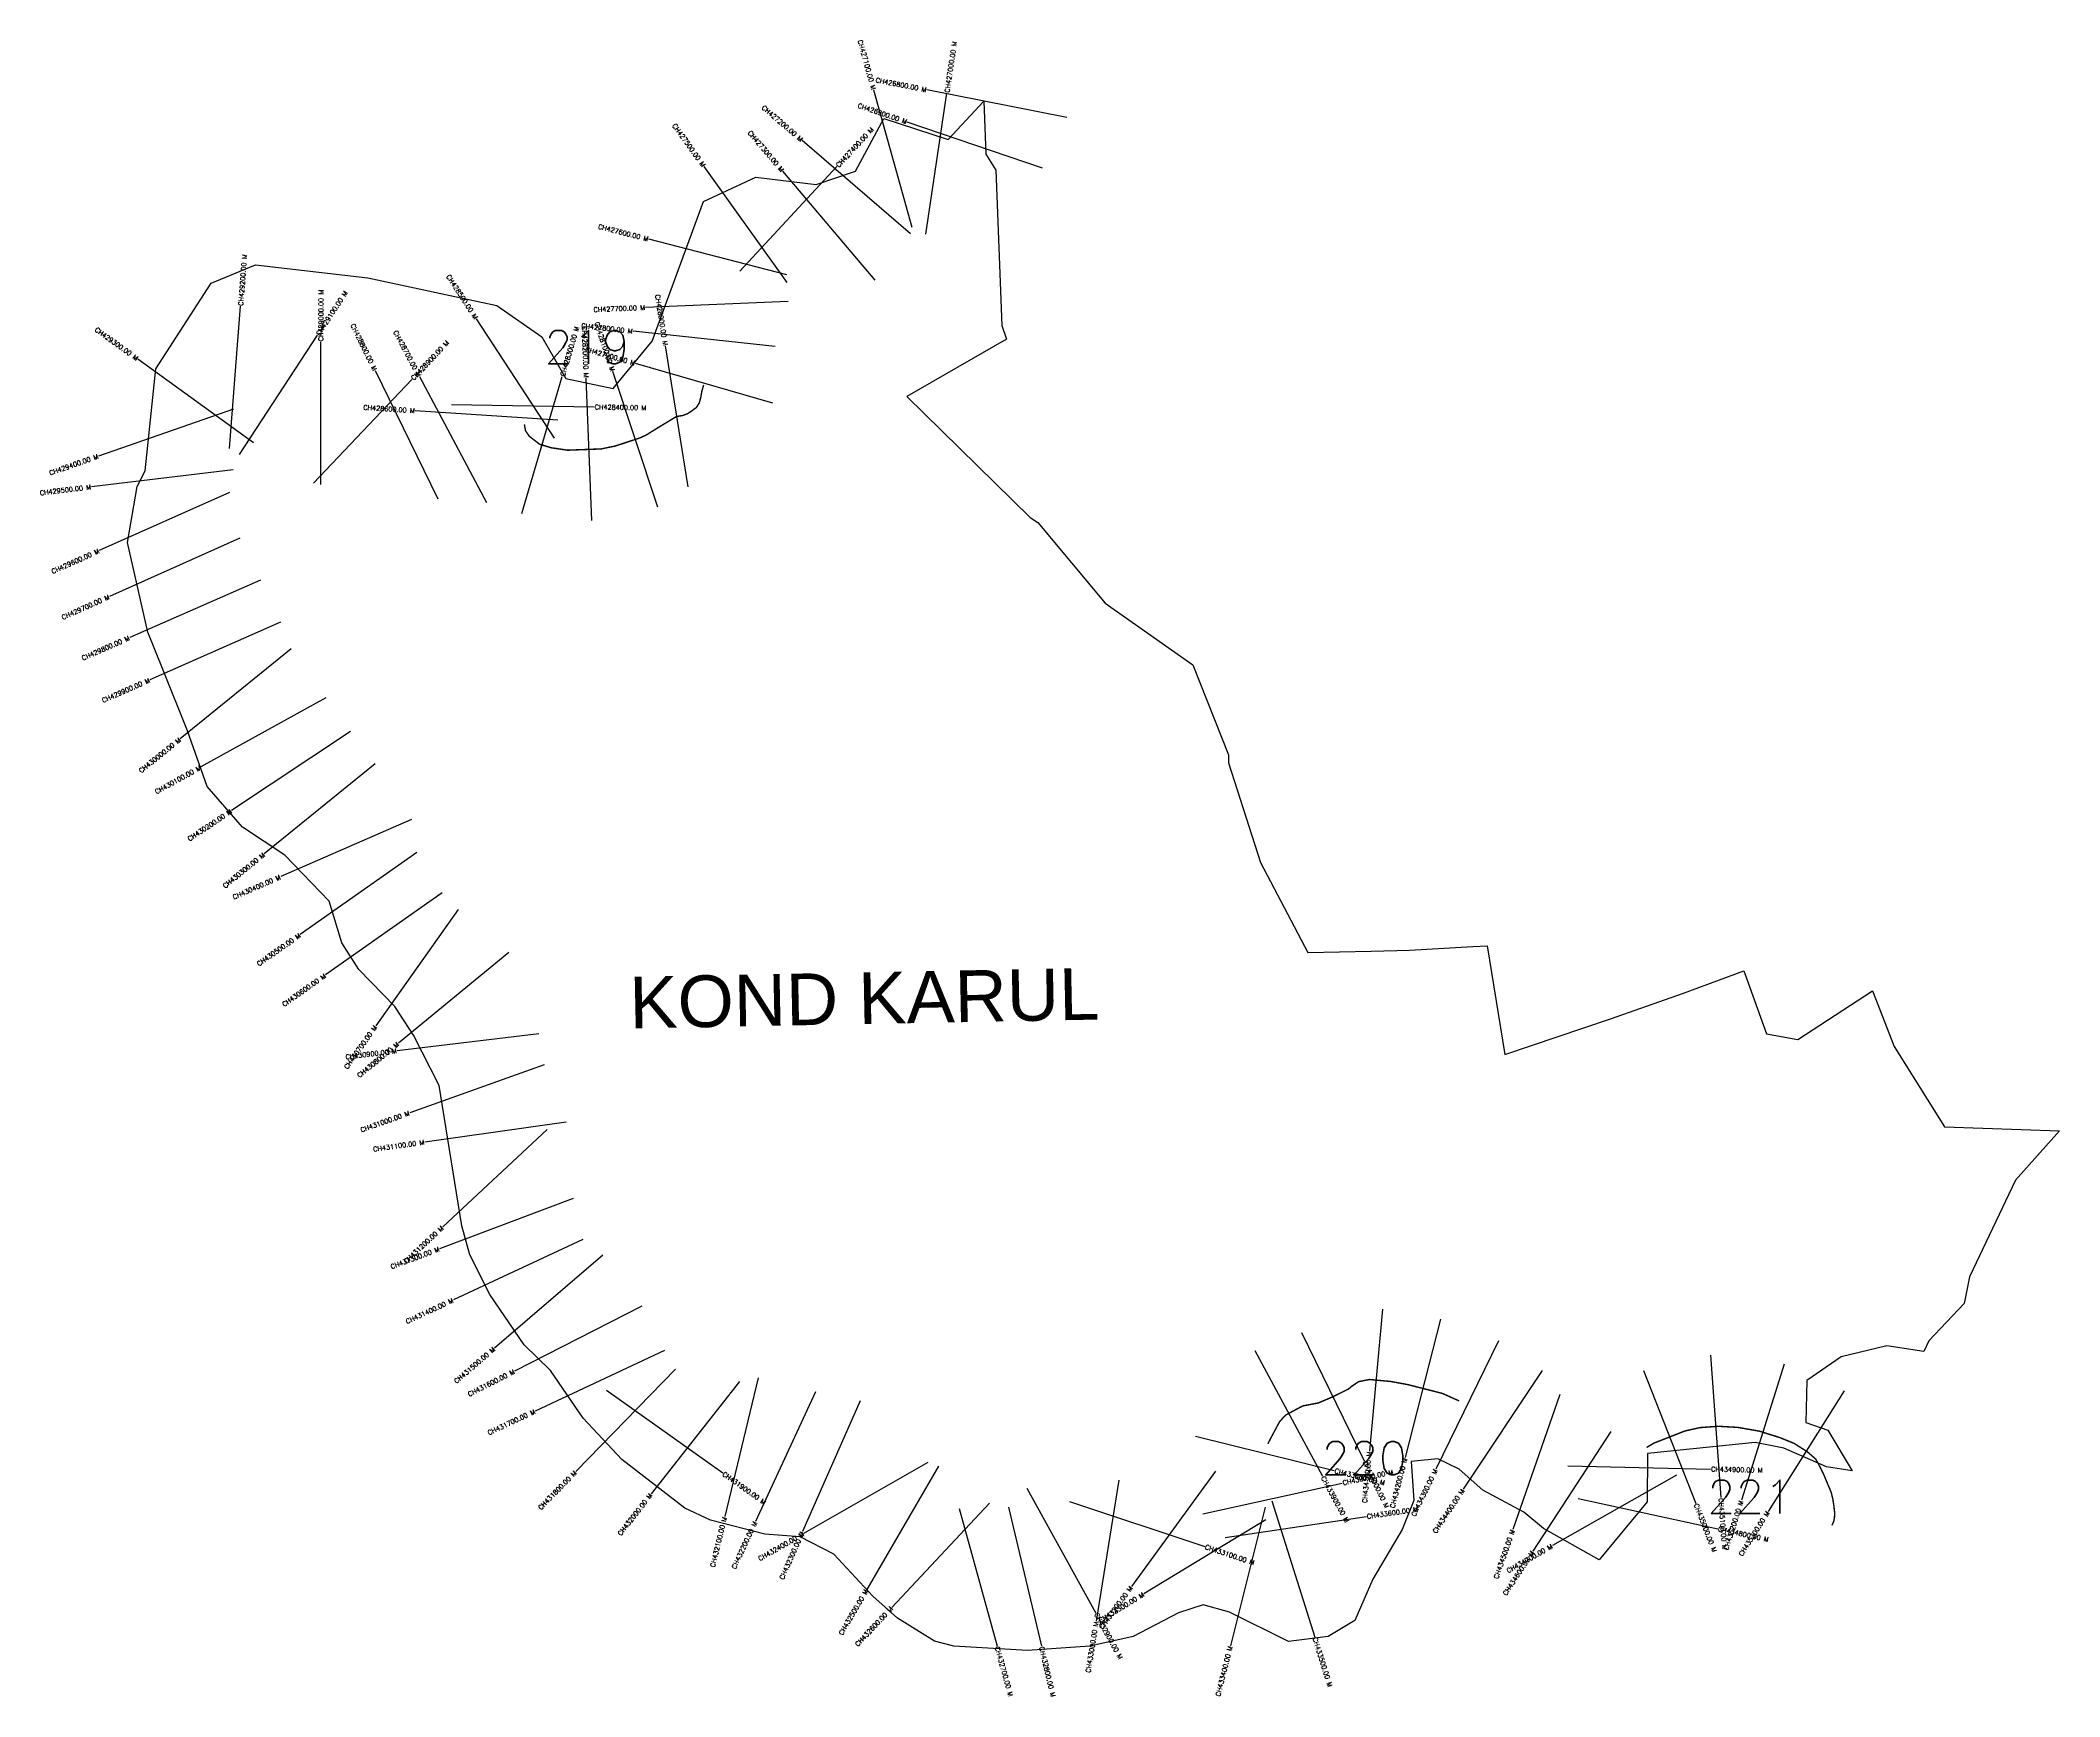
# Model space of a CAD drawing. Header units: metres. Extents: x 305136 to 309379, y 1922813 to 1926294.
import ezdxf
from ezdxf.enums import TextEntityAlignment as Align

# ---------------------------------------------------------------- set-up
doc = ezdxf.new("R2010")
doc.units = ezdxf.units.M
for name, color, linetype in [('CS', 134, 'Continuous'), ('CSMark', 6, 'Continuous'), ('NATURALLY PROTECTED', 3, 'Continuous'), ('VILLAGE NAME', 250, 'Continuous')]:
    doc.layers.add(name, color=color, linetype=linetype)
doc.styles.get("Standard").update_dxf_attribs({"font": 'simplex.shx'})

msp = doc.modelspace()

# ---------------------------------------------------------------- linework, layer by layer
at = {"color": 6, "flags": 128}
msp.add_lwpolyline([(305494.7, 1925783.6), (305587.7, 1925822.3), (305824.4, 1925794.9), (306095.3, 1925736.6), (306189.7, 1925671.2), (306240.1, 1925583.4), (306339.6, 1925562.2), (306421.5, 1925662.2), (306529.3, 1925955.7), (306639.2, 1926006.3), (306766.2, 1925990.9), (306848.7, 1926019.3), (306908.4, 1926130.2), (307044, 1926085.8), (307118.5, 1926166.4), (307122.9, 1926054.9), (307144.2, 1926021.6), (307156.7, 1925694.7), (307166.4, 1925666.3), (306956.6, 1925545.3), (307215.7, 1925290.9), (307232.3, 1925280.6), (307373.6, 1925111.2), (307557.6, 1924981.7), (307632.8, 1924792.1), (307632.6, 1924775.3), (307700.3, 1924565.8), (307799.3, 1924376.9), (307932.6, 1924379.4), (308013.1, 1924381.5), (308146.4, 1924389.2), (308176.1, 1924390.9), (308213.4, 1924162.3), (308435.6, 1924237.5), (308589.1, 1924291.2), (308716, 1924338.4), (308763.2, 1924205.6), (308829, 1924193.8), (308985.9, 1924296.1), (309032.1, 1924179.5), (309137.7, 1924010.5), (309379.4, 1924001.9), (309286.6, 1923898.4), (309189.9, 1923695.4), (309178.8, 1923639.1), (309104.5, 1923560.6), (309094.2, 1923538.3), (309016.4, 1923550.3), (308920.1, 1923527.3), (308847.9, 1923477.5), (308845.9, 1923389), (308892.4, 1923372.6), (308943.3, 1923287.1), (308889.8, 1923295.9), (308800.2, 1923334.9), (308739.8, 1923346.9), (308513.3, 1923324), (308512.8, 1923222.2), (308411.6, 1923100.3), (308295, 1923166.2), (308253.7, 1923200.3), (308167.5, 1923246.9), (308117.3, 1923290.7), (308072.5, 1923312.8), (308016.4, 1923307.2), (308022.3, 1923224.9), (307998, 1923163.8), (307935.9, 1923059.8), (307898.3, 1922972.7), (307842.3, 1922938.9), (307759.1, 1922928.9), (307634.7, 1922990.3), (307579.7, 1923005.7), (307528, 1922988.6), (307432.6, 1922938.9), (307341.1, 1922918.7), (307210.2, 1922909.8), (307055.3, 1922919), (307014.7, 1922929.2), (306937.3, 1922977.8), (306885.4, 1923024), (306803.5, 1923112.5), (306733, 1923148.8), (306658.7, 1923154.1), (306544.3, 1923183.9), (306490.6, 1923209.2), (306358, 1923311), (306276.9, 1923397.7), (306208.3, 1923498.3), (306152.4, 1923552), (306080.5, 1923658.3), (306038.6, 1923741.7), (306022, 1923802.3), (305974.2, 1924097.2), (305920.4, 1924203.3), (305881, 1924263.6), (305805.5, 1924341.4), (305769.8, 1924396.9), (305743, 1924484.8), (305650, 1924581.7), (305560.4, 1924640.3), (305486.2, 1924725.7), (305445, 1924842.9), (305394, 1924970.4), (305362, 1925050.5), (305318.9, 1925238.4), (305339.2, 1925356.3), (305356.3, 1925389.2), (305378.7, 1925603.9), (305494.7, 1925783.6)], dxfattribs=at)
at = {"layer": 'CS'}
for p, q in [((306968.1, 1925900.6), (306887.7, 1926189.7)), ((306997.1, 1925886.8), (307041.1, 1926183.5)), ((307293.3, 1926132), (306998.9, 1926190)), ((307241.8, 1926025.8), (306957.8, 1926122.5)), ((306964.3, 1925887.7), (306737, 1926083.5)), ((306705.7, 1925785.1), (306530.9, 1926028.9)), ((306606, 1925808.7), (306809.9, 1926028.8)), ((306890.2, 1925790), (306696.2, 1926018.9)), ((306705, 1925801.3), (306414.4, 1925876)), ((305533.4, 1925436.2), (305556.7, 1925735.3)), ((306707.4, 1925745.4), (306407.7, 1925732.7)), ((306216.4, 1925457.7), (306052.4, 1925708.9)), ((305554.1, 1925423.4), (305718.3, 1925674.5)), ((305725.2, 1925360.6), (305725.5, 1925660.6)), ((306679.9, 1925650.6), (306381.6, 1925682.8)), ((306497.1, 1925355.5), (306450, 1925651.8)), ((305584.1, 1925448.3), (305340.8, 1925623.8)), ((306675, 1925531.8), (306386.8, 1925614.9)), ((305710.2, 1925363.7), (305916.7, 1925581.4)), ((305972, 1925330.1), (305840, 1925599.5)), ((306074.5, 1925322.3), (305933.1, 1925586.8)), ((306148, 1925299.7), (306232.8, 1925587.4)), ((306295, 1925284.6), (306283.3, 1925584.3)), ((306433.4, 1925313), (306339.3, 1925597.8)), ((305541.6, 1925519.1), (305258.3, 1925420.4)), ((306000, 1925528.7), (306299.9, 1925523.6)), ((306223.2, 1925495.9), (305923.9, 1925515.7)), ((305541.3, 1925391.6), (305243.5, 1925355.7)), ((305533.7, 1925344), (305259.8, 1925221.6)), ((305554.9, 1925248.1), (305281.2, 1925125.3)), ((305598.3, 1925159.6), (305323.7, 1925038.9)), ((305640.8, 1925070.9), (305366.2, 1924950.1)), ((305663.1, 1925015), (305430, 1924826.1)), ((305735.8, 1924912.3), (305473.4, 1924766.8)), ((305787.5, 1924841.7), (305537.9, 1924675.2)), ((305839.3, 1924773.3), (305606.4, 1924584.3)), ((305915.8, 1924656.6), (305641, 1924536.3)), ((305927.4, 1924587.2), (305682.1, 1924414.6)), ((305980.1, 1924502.6), (305735, 1924329.6)), ((306014.3, 1924467.6), (305840.8, 1924222.8)), ((306120.3, 1924376.6), (305888.4, 1924186.3)), ((306183.7, 1924206), (305885.9, 1924170.2)), ((306194.7, 1924140.9), (305912.2, 1924040.1)), ((306240.9, 1924019.9), (305943.8, 1923978.4)), ((306201.3, 1924004.9), (305981.8, 1923800.3)), ((306255.7, 1923859.7), (305974.9, 1923754.3)), ((306275.6, 1923773.8), (306003.8, 1923646.8)), ((306317.8, 1923740.9), (306090.3, 1923545.4)), ((306399.6, 1923633.8), (306132.5, 1923497.1)), ((307956.8, 1923627.4), (307928.8, 1923328.7)), ((307786.1, 1923577.8), (307918.2, 1923308.4)), ((308078.2, 1923605.9), (308004, 1923315.3)), ((306447.6, 1923540), (306175.8, 1923413)), ((307688.1, 1923540), (307830.7, 1923276)), ((308200.1, 1923560.9), (308068.9, 1923291.1)), ((308645.9, 1923530.2), (308667.6, 1923231)), ((306470.6, 1923500.7), (306261, 1923286.1)), ((306644.6, 1923482.9), (306574.1, 1923191.3)), ((308292.3, 1923498.3), (308125.9, 1923248.7)), ((308505.2, 1923498.2), (308614.8, 1923218.9)), ((308800.7, 1923511.6), (308710.7, 1923225.4)), ((306325.7, 1923456.8), (306570.1, 1923282.9)), ((306605, 1923474.9), (306419.7, 1923239)), ((306765, 1923453.2), (306638.6, 1923181.1)), ((308329.2, 1923447.6), (308230.7, 1923164.2)), ((308926.9, 1923455.8), (308766.9, 1923202)), ((306858.8, 1923434.3), (306737.5, 1923159.9)), ((307563.7, 1923359.9), (307854.9, 1923288)), ((308436.3, 1923370), (308272.6, 1923118.6)), ((307001.2, 1923304.9), (306740.8, 1923156)), ((307023.1, 1923297.4), (306872.5, 1923038)), ((307605.6, 1923286.8), (307428.8, 1923044.4)), ((308574.3, 1923278.4), (308313.5, 1923130.2)), ((308346.1, 1923297.8), (308646, 1923291)), ((307209.3, 1923251.1), (307354.1, 1922988.4)), ((307402.5, 1923267.4), (307355, 1922971.2)), ((307579, 1923197), (307872, 1923261.7)), ((308367.7, 1923229.2), (308660.9, 1923165.7)), ((307130.7, 1923219.3), (306925.5, 1923000.4)), ((307066.8, 1923208.1), (307146.4, 1922918.9)), ((307170.6, 1923210.7), (307239.5, 1922918.7)), ((307298.4, 1923223.2), (307583, 1923128.3)), ((307711.5, 1923184.5), (307455.1, 1923028.8)), ((307626, 1923147.3), (307922.8, 1923191)), ((307709.6, 1923210.7), (307636.9, 1922919.7)), ((307724.2, 1923224.1), (307814, 1922937.9))]:
    msp.add_line(p, q, dxfattribs=at)
at = {"layer": 'NATURALLY PROTECTED', "const_width": 3, "flags": 128}
for points in [[(306529.9, 1925569.9), (306526.1, 1925556.7), (306523.8, 1925543.8), (306520.7, 1925532.1), (306514.4, 1925522.3), (306503, 1925514), (306495.9, 1925509.4), (306485.9, 1925505.6), (306472.9, 1925503.6), (306435, 1925480.7), (306408.8, 1925464.4), (306396.4, 1925458.7), (306360.7, 1925446.9), (306342.8, 1925441.2), (306314.4, 1925435.4), (306243.8, 1925432.7), (306209.8, 1925437.8), (306185.3, 1925445.1), (306163.5, 1925461.9), (306155.5, 1925473.6), (306153.1, 1925486.9)], [(307715.8, 1923344.2), (307717.4, 1923347.9), (307740.5, 1923391.3), (307753.2, 1923404.6), (307788.5, 1923423.7), (307821.5, 1923430), (307850.8, 1923442.4), (307885.1, 1923459.3), (307890.9, 1923464.4), (307906.4, 1923474.9), (307929.3, 1923479.3), (307973.5, 1923475.2), (308010, 1923468.5), (308082.2, 1923450.1), (308117.5, 1923434.3)], [(308511.4, 1923336.3), (308526.9, 1923345.6), (308544.1, 1923352.3), (308592, 1923371.1), (308623.7, 1923378.2), (308662.3, 1923381), (308703.5, 1923378.6), (308748.6, 1923370.7), (308791.5, 1923357.2), (308821.3, 1923345.1), (308848.6, 1923327.9), (308866.8, 1923312.2), (308876.1, 1923295), (308882.9, 1923281.4), (308899.2, 1923242.7), (308902.9, 1923228), (308904.9, 1923214.6), (308906.8, 1923198.5), (308906.3, 1923189.6), (308904.7, 1923180.7), (308901.5, 1923173.7), (308901.5, 1923173)]]:
    msp.add_lwpolyline(points, dxfattribs=at)

# ---------------------------------------------------------------- texts
at = {"char_height": 70, "attachment_point": 1}
for s, insert in [('219', (306194.8, 1925684.6)), ('220', (307828.1, 1923348.9)), ('221', (308638.5, 1923267.9))]:
    msp.add_mtext_dynamic_manual_height_columns(s, width=95.172, gutter_width=1, heights=[0], dxfattribs=dict(at, insert=insert))
at = {"layer": 'CSMark'}
for s, rotation, p in [('CH427100.00 M', 285.5412, (306887.4, 1926190.6)), ('CH426800.00 M', 348.8647, (306997.9, 1926190.2)), ('CH427200.00 M', 319.2578, (306736.2, 1926084.1)), ('CH426900.00 M', 341.2035, (306956.9, 1926122.8)), ('CH427500.00 M', 305.6304, (306530.4, 1926029.7)), ('CH427300.00 M', 310.2806, (306695.6, 1926019.7)), ('CH427600.00 M', 345.5839, (306413.4, 1925876.3)), ('CH428500.00 M', 303.1371, (306051.8, 1925709.7)), ('CH427700.00 M', 2.4228, (306406.7, 1925732.6)), ('CH428000.00 M', 279.0333, (306449.8, 1925652.8)), ('CH429300.00 M', 324.187, (305340, 1925624.4)), ('CH428800.00 M', 296.1171, (305839.5, 1925600.4)), ('CH427800.00 M', 353.842, (306380.6, 1925682.9)), ('CH428200.00 M', 272.2282, (306283.3, 1925585.3)), ('CH428100.00 M', 288.2825, (306338.9, 1925598.8)), ('CH428700.00 M', 298.1274, (305932.6, 1925587.7)), ('CH427900.00 M', 343.922, (306385.8, 1925615.2)), ('CH428600.00 M', 356.224, (305922.9, 1925515.7)), ('CH429400.00 M', 19.2189, (305257.3, 1925420)), ('CH429500.00 M', 6.8712, (305242.5, 1925355.6)), ('CH429600.00 M', 24.077, (305258.9, 1925221.2)), ('CH429700.00 M', 24.1729, (305280.3, 1925124.9)), ('CH429800.00 M', 23.7324, (305322.8, 1925038.5)), ('CH429900.00 M', 23.7519, (305365.3, 1924949.7)), ('CH430000.00 M', 39.0156, (305429.2, 1924825.5)), ('CH430100.00 M', 29.0077, (305472.6, 1924766.3)), ('CH430200.00 M', 33.7062, (305537.1, 1924674.6)), ('CH430300.00 M', 39.0645, (305605.6, 1924583.6)), ('CH430400.00 M', 23.6412, (305640.1, 1924535.9)), ('CH430500.00 M', 35.1197, (305681.2, 1924414)), ('CH430600.00 M', 35.2183, (305734.2, 1924329)), ('CH430700.00 M', 54.6767, (305840.2, 1924222)), ('CH430900.00 M', 6.8544, (305884.9, 1924170.1)), ('CH430800.00 M', 39.3708, (305887.6, 1924185.6)), ('CH431000.00 M', 19.6434, (305911.2, 1924039.7)), ('CH431100.00 M', 7.9634, (305942.8, 1923978.2)), ('CH431200.00 M', 42.9767, (305981, 1923799.7)), ('CH431300.00 M', 20.5693, (305973.9, 1923753.9)), ('CH431400.00 M', 25.055, (306002.9, 1923646.3)), ('CH431500.00 M', 40.6842, (306089.6, 1923544.7)), ('CH431600.00 M', 27.1046, (306131.6, 1923496.7)), ('CH431700.00 M', 25.0564, (306174.9, 1923412.6)), ('CH434100.00 M', 84.6598, (307928.8, 1923327.7)), ('CH434200.00 M', 75.6755, (308003.7, 1923314.3)), ('CH431800.00 M', 45.6768, (306260.3, 1923285.3)), ('CH434300.00 M', 64.0635, (308068.4, 1923290.2)), ('CH432000.00 M', 51.8601, (306419.1, 1923238.2)), ('CH434400.00 M', 56.3254, (308125.4, 1923247.8)), ('CH432100.00 M', 76.4062, (306573.9, 1923190.3)), ('CH435200.00 M', 72.5491, (308710.4, 1923224.4)), ('CH435300.00 M', 57.7709, (308766.4, 1923201.2)), ('CH432200.00 M', 65.0984, (306638.2, 1923180.2)), ('CH432400.00 M', 29.7586, (306739.9, 1923155.5)), ('CH432300.00 M', 66.1593, (306737.1, 1923158.9)), ('CH434500.00 M', 70.8319, (308230.4, 1923163.3)), ('CH434600.00 M', 56.933, (308272, 1923117.7)), ('CH434700.00 M', 29.5968, (308312.6, 1923129.7)), ('CH432500.00 M', 59.8648, (306872, 1923037.1)), ('CH433300.00 M', 31.278, (307454.2, 1923028.3)), ('CH433200.00 M', 53.8985, (307428.2, 1923043.6)), ('CH432600.00 M', 46.8537, (306924.8, 1922999.7)), ('CH433000.00 M', 80.8892, (307354.8, 1922970.2)), ('CH433400.00 M', 75.9734, (307636.6, 1922918.7))]:
    msp.add_text(s, height=10, rotation=rotation, dxfattribs=at).set_placement(p, align=Align.MIDDLE_RIGHT)
for s, rotation, p in [('CH427000.00 M', 81.5706, (307041.2, 1926184.5)), ('CH427400.00 M', 47.1769, (306810.6, 1926029.5)), ('CH429200.00 M', 85.5511, (305556.8, 1925736.3)), ('CH429100.00 M', 56.8182, (305718.8, 1925675.3)), ('CH429000.00 M', 89.9399, (305725.5, 1925661.6)), ('CH428300.00 M', 73.5694, (306233.1, 1925588.4)), ('CH428900.00 M', 46.5186, (305917.4, 1925582.1)), ('CH428400.00 M', 359.0271, (306300.9, 1925523.5)), ('CH431900.00 M', 324.5615, (306570.9, 1923282.3)), ('CH433900.00 M', 298.3781, (307831.2, 1923275.1)), ('CH433800.00 M', 346.1332, (307855.9, 1923287.8)), ('CH433700.00 M', 12.4424, (307873, 1923261.9)), ('CH434000.00 M', 296.1258, (307918.7, 1923307.5)), ('CH434900.00 M', 358.6924, (308647, 1923291)), ('CH435100.00 M', 274.1499, (308667.7, 1923230)), ('CH433600.00 M', 8.3603, (307923.8, 1923191.1)), ('CH435000.00 M', 291.4224, (308615.2, 1923218)), ('CH434800.00 M', 347.789, (308661.9, 1923165.5)), ('CH433100.00 M', 341.5531, (307584, 1923128)), ('CH432900.00 M', 298.8699, (307354.6, 1922987.5)), ('CH433500.00 M', 287.4194, (307814.3, 1922936.9)), ('CH432700.00 M', 285.3853, (307146.7, 1922917.9)), ('CH432800.00 M', 283.2824, (307239.7, 1922917.7))]:
    msp.add_text(s, height=10, rotation=rotation, dxfattribs=at).set_placement(p, align=Align.MIDDLE_LEFT)
at = {"layer": 'VILLAGE NAME', "insert": (306372.6, 1924325.7), "char_height": 108.748, "attachment_point": 1, "rotation": 1.1028}
msp.add_mtext_dynamic_manual_height_columns('{\\fArial|b0|i0|c0|p34;KOND KARUL}', width=1571.314, gutter_width=543.7, heights=[0], dxfattribs=at)

doc.saveas('drawing.dxf')
